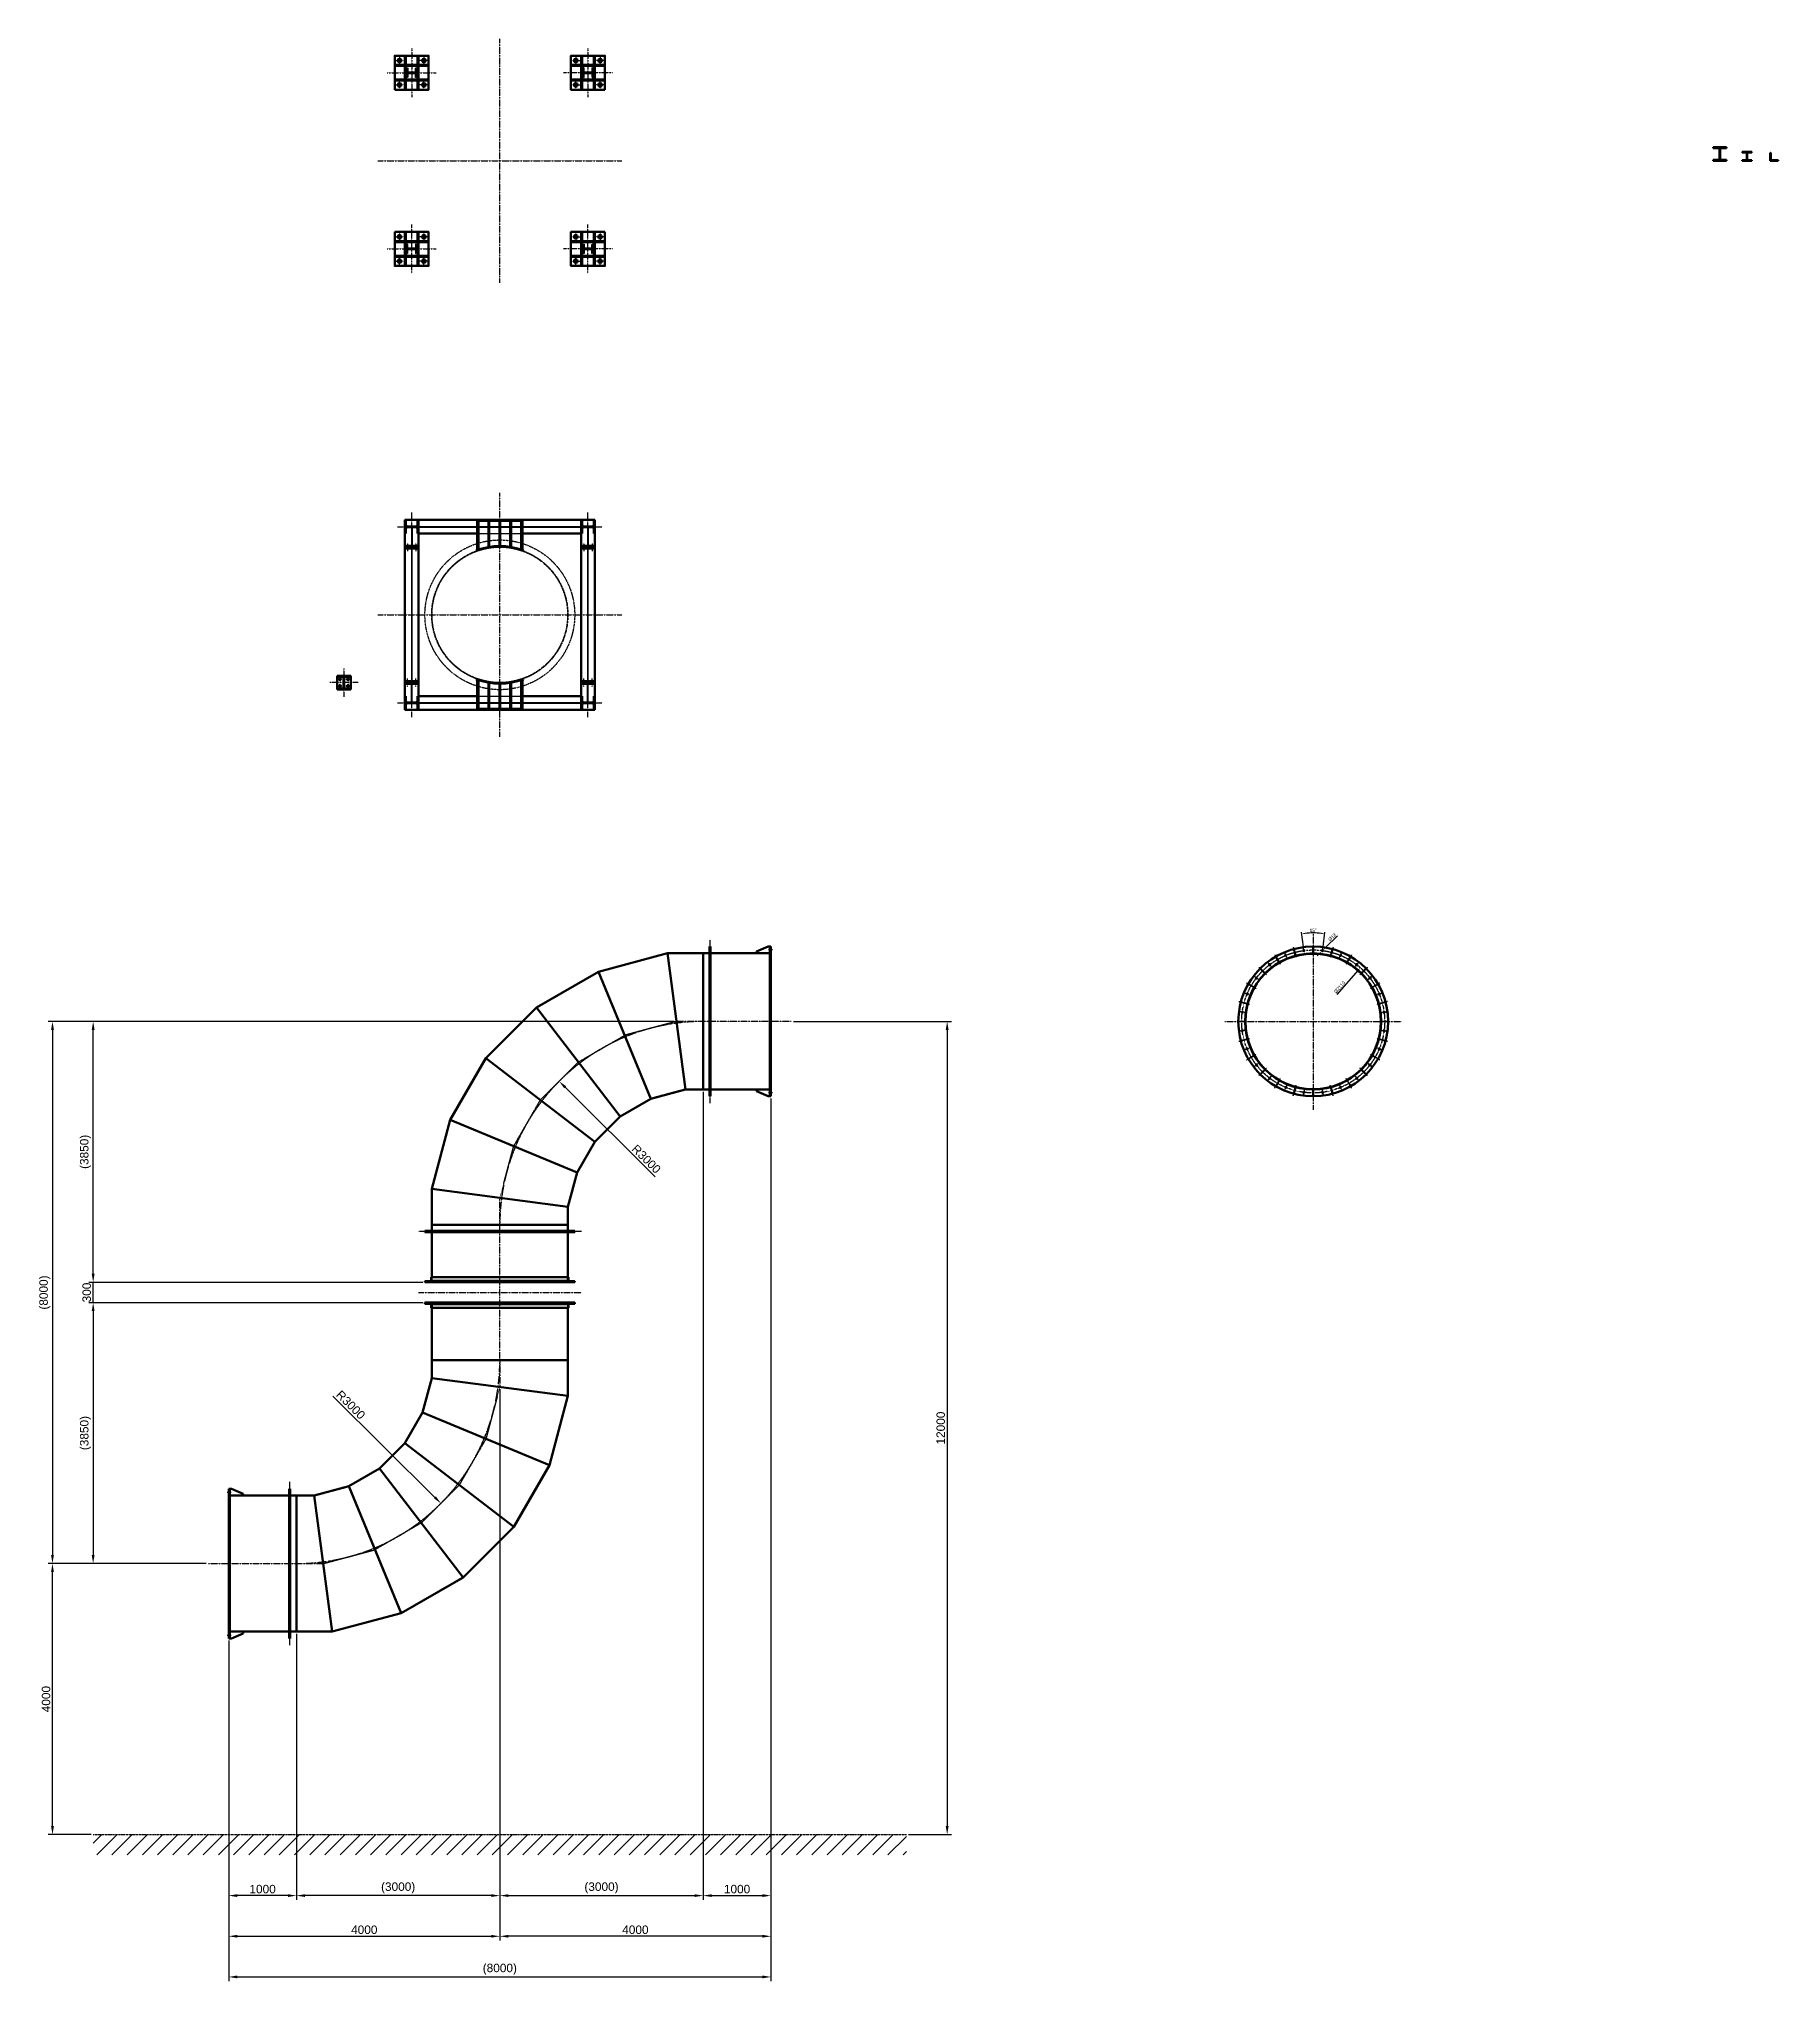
# Model space of a CAD drawing. Header units: millimetres. Extents: x -6 to 30795, y 0 to 45962.
# Drawn here: x -6 to 25655, y 0 to 28662 of the extents above; entities that cross this region are included whole.
import ezdxf

# ---------------------------------------------------------------- set-up
doc = ezdxf.new("R2010")
doc.units = ezdxf.units.MM
doc.header["$LTSCALE"] = 0.1
doc.header["$PDSIZE"] = -5
for name, pattern in [('CENTER', [50.8, 31.75, -6.35, 6.35, -6.35]), ('DASHED', [19.05, 12.7, -6.35]), ('PHANTOM', [63.5, 31.75, -6.35, 6.35, -6.35, 6.35, -6.35])]:
    doc.linetypes.add(name, pattern=pattern)
for name, color, linetype, lineweight in [('ASSE', 4, 'CENTER', 25), ('CONTORNO1', 7, 'Continuous', 50), ('MISTA FINE', 3, 'PHANTOM', 25), ('NASCOSTA', 6, 'DASHED', 25), ('QUOTA', 3, 'Continuous', 25), ('TRATTEGGIO', 1, 'Continuous', 25)]:
    doc.layers.add(name, color=color, linetype=linetype, lineweight=lineweight)
doc.styles.get("Standard").update_dxf_attribs({"font": 'arial.ttf'})
doc.dimstyles.new('ISO_1-20', dxfattribs={"dimscale": 20, "dimtxt": 2.5, "dimasz": 2.5, "dimexe": 1.25, "dimexo": 0.625, "dimtad": 1, "dimtxsty": 'Standard', "dimcen": 2.5, "dimclrt": 2, "dimadec": 0, "dimazin": 0, "dimtfac": 1, "dimtmove": 0, "dimatfit": 3, "dimfxl": 1, "dimarcsym": 0})
doc.dimstyles.new('ISO_1-50', dxfattribs={"dimscale": 50, "dimtxt": 2.5, "dimasz": 2.5, "dimexe": 1.25, "dimexo": 0.625, "dimtad": 1, "dimtxsty": 'Standard', "dimcen": 2.5, "dimclrt": 2, "dimadec": 0, "dimazin": 0, "dimtfac": 1, "dimtmove": 0, "dimatfit": 3, "dimfxl": 1, "dimarcsym": 0})

msp = doc.modelspace()

# ---------------------------------------------------------------- blocks, each defined once
blk = doc.blocks.new('*D19')
at = {"layer": 'Defpoints', "color": 0}
for p in [(11095, 14162), (12795, 2162), (13395, 2162)]:
    blk.add_point(p, dxfattribs=at)
at = {"layer": 'QUOTA', "color": 0, "lineweight": -2}
for p, q in [((11126, 14162), (13458, 14162)), ((13395, 14038), (13395, 2288)), ((12826, 2162), (13458, 2162))]:
    blk.add_line(p, q, dxfattribs=at)
at = {"layer": 'QUOTA', "color": 0}
for points in [[(13416, 14038), (13374, 14038), (13395, 14162)], [(13374, 2288), (13416, 2288), (13395, 2162)]]:
    blk.add_solid(points, dxfattribs=at)
at = {"layer": 'QUOTA', "color": 2, "insert": (13300, 8162), "char_height": 125, "attachment_point": 5, "rotation": 90}
blk.add_mtext('12000', dxfattribs=at)
blk = doc.blocks.new('*D20')
at = {"layer": 'Defpoints', "color": 0}
for p in [(195, 6162), (2495, 6162), (795, 2162)]:
    blk.add_point(p, dxfattribs=at)
at = {"layer": 'QUOTA', "color": 0, "lineweight": -2}
for p, q in [((2464, 6162), (132, 6162)), ((195, 2288), (195, 6038)), ((764, 2162), (132, 2162))]:
    blk.add_line(p, q, dxfattribs=at)
at = {"layer": 'QUOTA', "color": 0}
for points in [[(216, 6038), (174, 6038), (195, 6162)], [(174, 2288), (216, 2288), (195, 2162)]]:
    blk.add_solid(points, dxfattribs=at)
at = {"layer": 'QUOTA', "color": 2, "insert": (100, 4162), "char_height": 125, "attachment_point": 5, "rotation": 90}
blk.add_mtext('4000', dxfattribs=at)
blk = doc.blocks.new('*D28')
at = {"layer": 'Defpoints', "color": 0}
for p in [(5690, 10012), (795, 6162), (2495, 6162)]:
    blk.add_point(p, dxfattribs=at)
at = {"layer": 'QUOTA', "color": 0, "lineweight": -2}
for p, q in [((5659, 10012), (732, 10012)), ((795, 9888), (795, 6288)), ((2464, 6162), (732, 6162))]:
    blk.add_line(p, q, dxfattribs=at)
at = {"layer": 'QUOTA', "color": 0}
for points in [[(816, 9888), (774, 9888), (795, 10012)], [(774, 6288), (816, 6288), (795, 6162)]]:
    blk.add_solid(points, dxfattribs=at)
at = {"layer": 'QUOTA', "color": 2, "insert": (682, 8088), "char_height": 125, "attachment_point": 5, "rotation": 90}
blk.add_mtext('(3850)', dxfattribs=at)
blk = doc.blocks.new('*D29')
at = {"layer": 'Defpoints', "color": 0}
for p in [(795, 10312), (5690, 10312), (5690, 10012)]:
    blk.add_point(p, dxfattribs=at)
at = {"layer": 'QUOTA', "color": 0, "lineweight": -2}
for p, q in [((795, 10438), (795, 10562)), ((5659, 10312), (732, 10312)), ((795, 10012), (795, 10312)), ((5659, 10012), (732, 10012)), ((795, 9888), (795, 9762))]:
    blk.add_line(p, q, dxfattribs=at)
at = {"layer": 'QUOTA', "color": 0}
for points in [[(774, 10438), (816, 10438), (795, 10312)], [(816, 9888), (774, 9888), (795, 10012)]]:
    blk.add_solid(points, dxfattribs=at)
at = {"layer": 'QUOTA', "color": 2, "insert": (700, 10162), "char_height": 125, "attachment_point": 5, "rotation": 90}
blk.add_mtext('300', dxfattribs=at)
blk = doc.blocks.new('*D30')
at = {"layer": 'Defpoints', "color": 0}
for p in [(795, 14162), (9400, 14162), (5690, 10312)]:
    blk.add_point(p, dxfattribs=at)
at = {"layer": 'QUOTA', "color": 0, "lineweight": -2}
for p, q in [((9369, 14162), (732, 14162)), ((795, 10438), (795, 14038)), ((5659, 10312), (732, 10312))]:
    blk.add_line(p, q, dxfattribs=at)
at = {"layer": 'QUOTA', "color": 0}
for points in [[(816, 14038), (774, 14038), (795, 14162)], [(774, 10438), (816, 10438), (795, 10312)]]:
    blk.add_solid(points, dxfattribs=at)
at = {"layer": 'QUOTA', "color": 2, "insert": (682, 12238), "char_height": 125, "attachment_point": 5, "rotation": 90}
blk.add_mtext('(3850)', dxfattribs=at)
blk = doc.blocks.new('*D31')
at = {"layer": 'Defpoints', "color": 0}
for p in [(9400, 14162), (195, 6162), (2495, 6162)]:
    blk.add_point(p, dxfattribs=at)
at = {"layer": 'QUOTA', "color": 0, "lineweight": -2}
for p, q in [((9369, 14162), (132, 14162)), ((195, 14038), (195, 6288)), ((2464, 6162), (132, 6162))]:
    blk.add_line(p, q, dxfattribs=at)
at = {"layer": 'QUOTA', "color": 0}
for points in [[(216, 14038), (174, 14038), (195, 14162)], [(174, 6288), (216, 6288), (195, 6162)]]:
    blk.add_solid(points, dxfattribs=at)
at = {"layer": 'QUOTA', "color": 2, "insert": (82, 10162), "char_height": 125, "attachment_point": 5, "rotation": 90}
blk.add_mtext('(8000)', dxfattribs=at)
blk = doc.blocks.new('*D21')
at = {"layer": 'Defpoints', "color": 0}
for p in [(6795, 8768), (2795, 5058), (6795, 662)]:
    blk.add_point(p, dxfattribs=at)
at = {"layer": 'QUOTA', "color": 0, "lineweight": -2}
for p, q in [((6795, 8736), (6795, 600)), ((2795, 5026), (2795, 600)), ((2920, 662), (6670, 662))]:
    blk.add_line(p, q, dxfattribs=at)
at = {"layer": 'QUOTA', "color": 0}
for points in [[(2920, 683), (2920, 642), (2795, 662)], [(6670, 642), (6670, 683), (6795, 662)]]:
    blk.add_solid(points, dxfattribs=at)
at = {"layer": 'QUOTA', "color": 2, "insert": (4795, 758), "char_height": 125, "attachment_point": 5}
blk.add_mtext('4000', dxfattribs=at)
blk = doc.blocks.new('*D22')
at = {"layer": 'Defpoints', "color": 0}
for p in [(2795, 5058), (3795, 5158), (2795, 1262)]:
    blk.add_point(p, dxfattribs=at)
at = {"layer": 'QUOTA', "color": 0, "lineweight": -2}
for p, q in [((2795, 5026), (2795, 1200)), ((3795, 5126), (3795, 1200)), ((3670, 1262), (2920, 1262))]:
    blk.add_line(p, q, dxfattribs=at)
at = {"layer": 'QUOTA', "color": 0}
for points in [[(2920, 1283), (2920, 1242), (2795, 1262)], [(3670, 1242), (3670, 1283), (3795, 1262)]]:
    blk.add_solid(points, dxfattribs=at)
at = {"layer": 'QUOTA', "color": 2, "insert": (3295, 1358), "char_height": 125, "attachment_point": 5}
blk.add_mtext('1000', dxfattribs=at)
blk = doc.blocks.new('*D23')
at = {"layer": 'Defpoints', "color": 0}
for p in [(6795, 8768), (3795, 5158), (3795, 1262)]:
    blk.add_point(p, dxfattribs=at)
at = {"layer": 'QUOTA', "color": 0, "lineweight": -2}
for p, q in [((6795, 8736), (6795, 1200)), ((3795, 5126), (3795, 1200)), ((6670, 1262), (3920, 1262))]:
    blk.add_line(p, q, dxfattribs=at)
at = {"layer": 'QUOTA', "color": 0}
for points in [[(3920, 1283), (3920, 1242), (3795, 1262)], [(6670, 1242), (6670, 1283), (6795, 1262)]]:
    blk.add_solid(points, dxfattribs=at)
at = {"layer": 'QUOTA', "color": 2, "insert": (5295, 1376), "char_height": 125, "attachment_point": 5}
blk.add_mtext('(3000)', dxfattribs=at)
blk = doc.blocks.new('*D24')
at = {"layer": 'Defpoints', "color": 0}
for p in [(10795, 13058), (6795, 8768), (6795, 662)]:
    blk.add_point(p, dxfattribs=at)
at = {"layer": 'QUOTA', "color": 0, "lineweight": -2}
for p, q in [((10795, 13026), (10795, 600)), ((6795, 8736), (6795, 600)), ((10670, 662), (6920, 662))]:
    blk.add_line(p, q, dxfattribs=at)
at = {"layer": 'QUOTA', "color": 0}
for points in [[(6920, 683), (6920, 642), (6795, 662)], [(10670, 642), (10670, 683), (10795, 662)]]:
    blk.add_solid(points, dxfattribs=at)
at = {"layer": 'QUOTA', "color": 2, "insert": (8795, 758), "char_height": 125, "attachment_point": 5}
blk.add_mtext('4000', dxfattribs=at)
blk = doc.blocks.new('*D25')
at = {"layer": 'Defpoints', "color": 0}
for p in [(9795, 13158), (10795, 13058), (10795, 1262)]:
    blk.add_point(p, dxfattribs=at)
at = {"layer": 'QUOTA', "color": 0, "lineweight": -2}
for p, q in [((9795, 13126), (9795, 1200)), ((10795, 13026), (10795, 1200)), ((9920, 1262), (10670, 1262))]:
    blk.add_line(p, q, dxfattribs=at)
at = {"layer": 'QUOTA', "color": 0}
for points in [[(9920, 1283), (9920, 1242), (9795, 1262)], [(10670, 1242), (10670, 1283), (10795, 1262)]]:
    blk.add_solid(points, dxfattribs=at)
at = {"layer": 'QUOTA', "color": 2, "insert": (10295, 1358), "char_height": 125, "attachment_point": 5}
blk.add_mtext('1000', dxfattribs=at)
blk = doc.blocks.new('*D26')
at = {"layer": 'Defpoints', "color": 0}
for p in [(9795, 13158), (6795, 8768), (9795, 1262)]:
    blk.add_point(p, dxfattribs=at)
at = {"layer": 'QUOTA', "color": 0, "lineweight": -2}
for p, q in [((9795, 13126), (9795, 1200)), ((6795, 8736), (6795, 1200)), ((6920, 1262), (9670, 1262))]:
    blk.add_line(p, q, dxfattribs=at)
at = {"layer": 'QUOTA', "color": 0}
for points in [[(6920, 1283), (6920, 1242), (6795, 1262)], [(9670, 1242), (9670, 1283), (9795, 1262)]]:
    blk.add_solid(points, dxfattribs=at)
at = {"layer": 'QUOTA', "color": 2, "insert": (8295, 1376), "char_height": 125, "attachment_point": 5}
blk.add_mtext('(3000)', dxfattribs=at)
blk = doc.blocks.new('*D27')
at = {"layer": 'Defpoints', "color": 0}
for p in [(10795, 13058), (2795, 5058), (10795, 62)]:
    blk.add_point(p, dxfattribs=at)
at = {"layer": 'QUOTA', "color": 0, "lineweight": -2}
for p, q in [((10795, 13026), (10795, 0)), ((2795, 5026), (2795, 0)), ((2920, 62), (10670, 62))]:
    blk.add_line(p, q, dxfattribs=at)
at = {"layer": 'QUOTA', "color": 0}
for points in [[(2920, 83), (2920, 42), (2795, 62)], [(10670, 42), (10670, 83), (10795, 62)]]:
    blk.add_solid(points, dxfattribs=at)
at = {"layer": 'QUOTA', "color": 2, "insert": (6795, 176), "char_height": 125, "attachment_point": 5}
blk.add_mtext('(8000)', dxfattribs=at)
blk = doc.blocks.new('*D34')
at = {"layer": 'Defpoints', "color": 0}
for p in [(18926, 15202), (18939, 15215)]:
    blk.add_point(p, dxfattribs=at)
at = {"layer": 'QUOTA', "color": 0, "lineweight": -2}
for p, q in [((18926, 15202), (18939, 15215)), ((18974, 15250), (19152, 15428)), ((18891, 15167), (18856, 15131))]:
    blk.add_line(p, q, dxfattribs=at)
at = {"layer": 'QUOTA', "color": 0}
for points in [[(18897, 15161), (18885, 15173), (18926, 15202)], [(18968, 15256), (18980, 15244), (18939, 15215)]]:
    blk.add_solid(points, dxfattribs=at)
at = {"layer": 'QUOTA', "color": 2, "insert": (19075, 15406), "char_height": 50, "attachment_point": 5, "rotation": 45.039}
blk.add_mtext('%%c18', dxfattribs=at)
blk = doc.blocks.new('*D35')
at = {"layer": 'Defpoints', "color": 0}
for p in [(19491, 14956), (18099, 13369)]:
    blk.add_point(p, dxfattribs=at)
at = {"layer": 'QUOTA', "color": 0, "lineweight": -2}
blk.add_line((19458, 14918), (19144, 14561), dxfattribs=at)
at = {"layer": 'QUOTA', "color": 0}
blk.add_solid([(19464, 14913), (19451, 14924), (19491, 14956)], dxfattribs=at)
at = {"layer": 'QUOTA', "color": 2, "insert": (19186, 14667), "char_height": 50, "attachment_point": 5, "rotation": 48.7471}
blk.add_mtext('%%c2110', dxfattribs=at)
blk = doc.blocks.new('*D36')
at = {"layer": 'Defpoints', "color": 0}
for p in [(18652, 15248), (18852, 15466), (18938, 15248), (18663, 15169), (18927, 15169)]:
    blk.add_point(p, dxfattribs=at)
at = {"layer": 'QUOTA', "color": 0, "lineweight": -2}
for p, q in [((18650, 15261), (18621, 15481)), ((18940, 15261), (18969, 15481))]:
    blk.add_line(p, q, dxfattribs=at)
blk.add_arc((18795, 14163), 1305, 84.6954, 95.3046, dxfattribs=at)
at = {"layer": 'QUOTA', "color": 0}
for points in [[(18673, 15470), (18675, 15454), (18625, 15456)], [(18915, 15454), (18917, 15470), (18965, 15456)]]:
    blk.add_solid(points, dxfattribs=at)
at = {"layer": 'QUOTA', "color": 2, "insert": (18795, 15506), "char_height": 50, "attachment_point": 5}
blk.add_mtext('15%%d', dxfattribs=at)
blk = doc.blocks.new('*D32')
at = {"layer": 'Defpoints', "color": 0}
for p in [(3795, 9163), (5926, 7051)]:
    blk.add_point(p, dxfattribs=at)
at = {"layer": 'QUOTA', "color": 0, "lineweight": -2}
blk.add_line((5837, 7139), (4331, 8631), dxfattribs=at)
at = {"layer": 'QUOTA', "color": 0}
blk.add_solid([(5823, 7124), (5852, 7154), (5926, 7051)], dxfattribs=at)
at = {"layer": 'QUOTA', "color": 2, "insert": (4595, 8504), "char_height": 125, "attachment_point": 5, "rotation": 315.27}
blk.add_mtext('R3000', dxfattribs=at)
blk = doc.blocks.new('*D33')
at = {"layer": 'Defpoints', "color": 0}
for p in [(7670, 13280), (9795, 11162)]:
    blk.add_point(p, dxfattribs=at)
at = {"layer": 'QUOTA', "color": 0, "lineweight": -2}
blk.add_line((7758, 13192), (9086, 11869), dxfattribs=at)
at = {"layer": 'QUOTA', "color": 0}
blk.add_solid([(7773, 13206), (7744, 13177), (7670, 13280)], dxfattribs=at)
at = {"layer": 'QUOTA', "color": 2, "insert": (8956, 12132), "char_height": 125, "attachment_point": 5, "rotation": 315.1039}
blk.add_mtext('R3000', dxfattribs=at)

# ---------------------------------------------------------------- dimensions: what is measured, and where the dimension line sits
at = {"layer": 'QUOTA'}
dim = msp.add_angular_dim_2l(base=(18851.923, 15466.258), line1=((18927.484, 15168.817), (18937.926, 15248.132)), line2=((18662.516, 15168.817), (18652.074, 15248.132)), dimstyle='ISO_1-20', dxfattribs=at)
dim.commit()
dim.dimension.update_dxf_attribs({"geometry": '*D36', "text_midpoint": (18795, 15505.85)})
for p1, p2, picture, middle in [((18926.346, 15202.106), (18939.065, 15214.843), '*D34', (19102.832, 15378.833)), ((18099.35, 13369.344), (19490.65, 14955.656), '*D35', (19215.22, 14641.62))]:
    dim = msp.add_diameter_dim_2p(p1=p1, p2=p2, dimstyle='ISO_1-20', dxfattribs=at)
    dim.commit()
    dim.dimension.update_dxf_attribs({"geometry": picture, "text_midpoint": middle, "dimtype": 163})
for base, p1, p2, angle, picture, middle in [((195, 6162.5), (9400.043, 14162.5), (2495, 6162.5), 90, '*D31', (81.875, 10162.5)), ((795, 14162.5), (5690, 10312.5), (9400.043, 14162.5), 90, '*D30', (681.875, 12237.5)), ((9795, 1262.5), (6795, 8767.543), (9795, 13157.5), 180, '*D26', (8295, 1375.625)), ((795, 6162.5), (5690, 10012.5), (2495, 6162.5), 90, '*D28', (681.875, 8087.5))]:
    dim = msp.add_linear_dim(base=base, p1=p1, p2=p2, angle=angle, text='(<>)', dimstyle='ISO_1-50', dxfattribs=at)
    dim.commit()
    dim.dimension.update_dxf_attribs({"geometry": picture, "text_midpoint": middle})
for base, p1, p2, angle, picture, middle in [((13395, 2162.5), (11095, 14162.5), (12795, 2162.5), 90, '*D19', (13299.938, 8162.5)), ((6795, 662.5), (10795, 13057.5), (6795, 8767.543), 180, '*D24', (8795, 757.562)), ((10795, 1262.5), (9795, 13157.5), (10795, 13057.5), 180, '*D25', (10295, 1357.562)), ((195, 6162.5), (795, 2162.5), (2495, 6162.5), 90, '*D20', (99.937, 4162.5))]:
    dim = msp.add_linear_dim(base=base, p1=p1, p2=p2, angle=angle, dimstyle='ISO_1-50', dxfattribs=at)
    dim.commit()
    dim.dimension.update_dxf_attribs({"geometry": picture, "text_midpoint": middle})
for center, mpoint, picture, middle in [((9795, 11162.5), (7669.836, 13279.969), '*D33', (8889.346, 12064.875)), ((3795, 9162.5), (5926.292, 7051.199), '*D32', (4528.099, 8436.277))]:
    dim = msp.add_radius_dim(center=center, mpoint=mpoint, dimstyle='ISO_1-50', dxfattribs=at)
    dim.commit()
    dim.dimension.update_dxf_attribs({"geometry": picture, "text_midpoint": middle, "dimtype": 164})
for base, p1, p2, picture, middle in [((10795, 62.5), (2795, 5057.5), (10795, 13057.5), '*D27', (6795, 175.625)), ((3795, 1262.5), (6795, 8767.543), (3795, 5157.5), '*D23', (5295, 1375.625))]:
    dim = msp.add_linear_dim(base=base, p1=p1, p2=p2, text='(<>)', dimstyle='ISO_1-50', dxfattribs=at)
    dim.commit()
    dim.dimension.update_dxf_attribs({"geometry": picture, "text_midpoint": middle})
dim = msp.add_linear_dim(base=(795, 10312.5), p1=(5690, 10012.5), p2=(5690, 10312.5), angle=90, dimstyle='ISO_1-50', dxfattribs=at)
dim.commit()
dim.dimension.update_dxf_attribs({"geometry": '*D29', "text_midpoint": (795, 10162.5), "dimtype": 160})
for base, p1, p2, picture, middle in [((6795, 662.5), (2795, 5057.5), (6795, 8767.543), '*D21', (4795, 757.562)), ((2795, 1262.5), (3795, 5157.5), (2795, 5057.5), '*D22', (3295, 1357.562))]:
    dim = msp.add_linear_dim(base=base, p1=p1, p2=p2, dimstyle='ISO_1-50', dxfattribs=at)
    dim.commit()
    dim.dimension.update_dxf_attribs({"geometry": picture, "text_midpoint": middle})

# ---------------------------------------------------------------- hatches: boundary and pattern name
at = {"layer": 'TRATTEGGIO'}
h = msp.add_hatch(dxfattribs=at)
h.set_pattern_fill('ANSI31', color=256, scale=50, style=0)
h.set_pattern_definition([(45, (-1103.2, -536.82), (-112.2532, 112.2532), [])])
h.paths.add_polyline_path([(12795, 1862.5), (12795, 2162.5), (795, 2162.5), (795, 1862.5)])

# ---------------------------------------------------------------- linework, layer by layer
at = {"layer": 'ASSE'}
for p, q in [((6795, 25062.5), (6795, 28662.5)), ((5315, 28402.5), (5315, 28282.5)), ((5495, 28522.5), (5495, 27802.5)), ((5675, 28402.5), (5675, 28282.5)), ((7915, 28402.5), (7915, 28282.5)), ((8095, 28522.5), (8095, 27802.5)), ((8275, 28402.5), (8275, 28282.5)), ((5135, 28162.5), (5855, 28162.5)), ((5255, 28342.5), (5375, 28342.5)), ((5735, 28342.5), (5615, 28342.5)), ((8455, 28162.5), (7735, 28162.5)), ((7855, 28342.5), (7975, 28342.5)), ((8335, 28342.5), (8215, 28342.5)), ((5255, 27982.5), (5375, 27982.5)), ((5315, 27922.5), (5315, 28042.5)), ((5735, 27982.5), (5615, 27982.5)), ((5675, 27922.5), (5675, 28042.5)), ((7855, 27982.5), (7975, 27982.5)), ((7915, 27922.5), (7915, 28042.5)), ((8335, 27982.5), (8215, 27982.5)), ((8275, 27922.5), (8275, 28042.5)), ((4995, 26862.5), (8595, 26862.5)), ((5315, 25802.5), (5315, 25682.5)), ((5495, 25202.5), (5495, 25922.5)), ((5675, 25802.5), (5675, 25682.5)), ((7915, 25802.5), (7915, 25682.5)), ((8095, 25202.5), (8095, 25922.5)), ((8275, 25802.5), (8275, 25682.5)), ((5135, 25562.5), (5855, 25562.5)), ((5255, 25742.5), (5375, 25742.5)), ((5735, 25742.5), (5615, 25742.5)), ((8455, 25562.5), (7735, 25562.5)), ((7855, 25742.5), (7975, 25742.5)), ((8335, 25742.5), (8215, 25742.5)), ((5255, 25382.5), (5375, 25382.5)), ((5315, 25322.5), (5315, 25442.5)), ((5735, 25382.5), (5615, 25382.5)), ((5675, 25322.5), (5675, 25442.5)), ((7855, 25382.5), (7975, 25382.5)), ((7915, 25322.5), (7915, 25442.5)), ((8335, 25382.5), (8215, 25382.5)), ((8275, 25322.5), (8275, 25442.5)), ((6795, 18362.5), (6795, 21962.5)), ((5495, 18652.5), (5495, 21672.5)), ((8095, 18652.5), (8095, 21672.5)), ((5285, 21462.5), (8305, 21462.5)), ((5435, 21222.5), (5435, 21102.5)), ((5555, 21222.5), (5555, 21102.5)), ((8035, 21222.5), (8035, 21102.5)), ((8155, 21222.5), (8155, 21102.5)), ((4995, 20162.5), (8595, 20162.5)), ((4465, 19212.5), (4405, 19212.5)), ((4435, 19242.5), (4435, 19182.5)), ((4495, 19372.5), (4495, 18952.5)), ((4525, 19212.5), (4585, 19212.5)), ((4555, 19242.5), (4555, 19182.5)), ((5435, 19102.5), (5435, 19222.5)), ((5555, 19102.5), (5555, 19222.5)), ((8035, 19102.5), (8035, 19222.5)), ((8155, 19102.5), (8155, 19222.5)), ((4705, 19162.5), (4285, 19162.5)), ((4465, 19112.5), (4405, 19112.5)), ((4435, 19142.5), (4435, 19082.5)), ((4525, 19112.5), (4585, 19112.5)), ((4555, 19142.5), (4555, 19082.5)), ((5285, 18862.5), (8305, 18862.5)), ((9895, 15367.5), (9895, 12957.5)), ((10817.5, 15217.5), (10757.5, 15217.5)), ((18501.24, 15258.826), (18542.651, 15104.278)), ((18662.516, 15168.817), (18652.074, 15248.132)), ((18795, 15467.5), (18795, 12857.5)), ((18927.484, 15168.817), (18937.926, 15248.132)), ((19088.76, 15258.826), (19047.349, 15104.278)), ((17992.434, 14965.066), (18105.571, 14851.929)), ((18177.107, 14967.754), (18128.406, 15031.222)), ((18227.5, 15145.439), (18307.5, 15006.875)), ((18406.576, 15100.238), (18375.962, 15174.148)), ((19183.424, 15100.238), (19214.038, 15174.148)), ((19362.5, 15145.439), (19282.5, 15006.875)), ((19412.893, 14967.754), (19461.594, 15031.222)), ((19597.566, 14965.066), (19484.429, 14851.929)), ((17812.061, 14730), (17950.625, 14650)), ((17989.746, 14780.393), (17926.278, 14829.094)), ((19600.254, 14780.393), (19663.722, 14829.094)), ((19777.939, 14730), (19639.375, 14650)), ((17698.674, 14456.26), (17853.222, 14414.849)), ((17857.262, 14550.924), (17783.352, 14581.538)), ((19732.738, 14550.924), (19806.648, 14581.538)), ((19891.326, 14456.26), (19736.778, 14414.849)), ((9400.043, 14162.5), (8637.043, 13958.055)), ((9795, 14162.5), (9400.043, 14162.5)), ((11095, 14162.5), (9795, 14162.5)), ((17490, 14162.5), (20100, 14162.5)), ((17788.683, 14294.984), (17709.368, 14305.426)), ((19801.317, 14294.984), (19880.632, 14305.426)), ((7952.957, 13563.097), (8637.043, 13958.055)), ((17698.674, 13868.74), (17853.222, 13910.151)), ((17788.683, 14030.016), (17709.368, 14019.574)), ((17857.262, 13774.076), (17783.352, 13743.462)), ((19732.738, 13774.076), (19806.648, 13743.462)), ((19891.326, 13868.74), (19736.778, 13910.151)), ((19801.317, 14030.016), (19880.632, 14019.574)), ((7394.403, 13004.543), (7952.957, 13563.097)), ((17812.061, 13595), (17950.625, 13675)), ((17989.746, 13544.607), (17926.278, 13495.906)), ((17992.434, 13359.934), (18105.571, 13473.071)), ((19597.566, 13359.934), (19484.429, 13473.071)), ((19600.254, 13544.607), (19663.722, 13495.906)), ((19777.939, 13595), (19639.375, 13675)), ((18177.107, 13357.246), (18128.406, 13293.778)), ((18227.5, 13179.561), (18307.5, 13318.125)), ((18406.576, 13224.762), (18375.962, 13150.852)), ((18501.24, 13066.174), (18542.651, 13220.722)), ((19088.76, 13066.174), (19047.349, 13220.722)), ((19183.424, 13224.762), (19214.038, 13150.852)), ((19362.5, 13179.561), (19282.5, 13318.125)), ((19412.893, 13357.246), (19461.594, 13293.778)), ((6999.445, 12320.457), (7394.403, 13004.543)), ((10817.5, 13107.5), (10757.5, 13107.5)), ((18662.516, 13156.183), (18652.074, 13076.868)), ((18927.484, 13156.183), (18937.926, 13076.868)), ((6795, 11557.457), (6999.445, 12320.457)), ((6795, 11162.5), (6795, 11557.457)), ((8000, 11062.5), (5590, 11062.5)), ((6795, 9162.5), (6795, 11162.5)), ((5595, 10162.5), (7995, 10162.5)), ((6795, 9162.5), (6795, 8767.543)), ((6795, 8767.543), (6590.555, 8004.543)), ((6590.555, 8004.543), (6195.597, 7320.457)), ((2772.5, 7217.5), (2832.5, 7217.5)), ((3695, 4957.5), (3695, 7367.5)), ((6195.597, 7320.457), (5637.043, 6761.903)), ((5637.043, 6761.903), (4952.957, 6366.945)), ((4189.957, 6162.5), (4952.957, 6366.945)), ((2495, 6162.5), (3795, 6162.5)), ((3795, 6162.5), (4189.957, 6162.5)), ((2772.5, 5107.5), (2832.5, 5107.5))]:
    msp.add_line(p, q, dxfattribs=at)
msp.add_circle((18795, 14162.5), 1055, dxfattribs=at)
for centre, start, end in [((9795, 11162.5), 90, 180), ((3795, 9162.5), 270, 0)]:
    msp.add_arc(centre, 3000, start, end, dxfattribs=at)
at = {"layer": 'CONTORNO1'}
for p, q in [((5395, 28412.5), (5395, 28277.5)), ((5410, 28412.5), (5410, 28277.5)), ((5580, 28277.5), (5580, 28412.5)), ((5595, 28412.5), (5595, 28277.5)), ((7995, 28412.5), (7995, 28277.5)), ((8010, 28277.5), (8010, 28412.5)), ((8180, 28412.5), (8180, 28277.5)), ((8195, 28412.5), (8195, 28277.5)), ((5245, 28277.5), (5745, 28277.5)), ((5245, 28262.5), (5745, 28262.5)), ((5365, 28277.5), (5365, 28262.5)), ((5395, 28307.5), (5410, 28307.5)), ((5395, 28262.5), (5395, 28062.5)), ((5410, 28262.5), (5410, 28185)), ((5410, 28140), (5410, 28062.5)), ((5428, 28167), (5562, 28167)), ((5562, 28158), (5428, 28158)), ((5580, 28307.5), (5595, 28307.5)), ((5580, 28062.5), (5580, 28262.5)), ((5580, 28062.5), (5580, 28140)), ((5595, 28262.5), (5595, 28062.5)), ((5625, 28277.5), (5625, 28262.5)), ((8345, 28277.5), (7845, 28277.5)), ((8345, 28262.5), (7845, 28262.5)), ((7965, 28277.5), (7965, 28262.5)), ((8010, 28307.5), (7995, 28307.5)), ((7995, 28262.5), (7995, 28062.5)), ((8010, 28062.5), (8010, 28262.5)), ((8010, 28062.5), (8010, 28140)), ((8162, 28167), (8028, 28167)), ((8028, 28158), (8162, 28158)), ((8195, 28307.5), (8180, 28307.5)), ((8180, 28262.5), (8180, 28185)), ((8180, 28140), (8180, 28062.5)), ((8195, 28262.5), (8195, 28062.5)), ((8225, 28277.5), (8225, 28262.5)), ((5745, 28062.5), (5245, 28062.5)), ((5745, 28047.5), (5245, 28047.5)), ((5365, 28047.5), (5365, 28062.5)), ((5395, 28047.5), (5395, 27912.5)), ((5395, 28017.5), (5410, 28017.5)), ((5410, 28047.5), (5410, 27912.5)), ((5580, 27912.5), (5580, 28047.5)), ((5580, 28017.5), (5595, 28017.5)), ((5595, 28047.5), (5595, 27912.5)), ((5625, 28047.5), (5625, 28062.5)), ((7845, 28062.5), (8345, 28062.5)), ((7845, 28047.5), (8345, 28047.5)), ((7965, 28047.5), (7965, 28062.5)), ((7995, 28047.5), (7995, 27912.5)), ((8010, 28017.5), (7995, 28017.5)), ((8010, 27912.5), (8010, 28047.5)), ((8180, 28047.5), (8180, 27912.5)), ((8195, 28017.5), (8180, 28017.5)), ((8195, 28047.5), (8195, 27912.5)), ((8225, 28047.5), (8225, 28062.5)), ((24695, 27062.5), (24895, 27062.5)), ((24695, 27047.5), (24695, 27062.5)), ((24772.5, 27047.5), (24695, 27047.5)), ((24790.5, 26895.5), (24790.5, 27029.5)), ((24799.5, 27029.5), (24799.5, 26895.5)), ((24895, 27047.5), (24817.5, 27047.5)), ((24895, 27062.5), (24895, 27047.5)), ((25125, 26995.5), (25265, 26995.5)), ((25125, 26987), (25125, 26995.5)), ((25180.25, 26987), (25125, 26987)), ((25192.25, 26883), (25192.25, 26975)), ((25197.75, 26975), (25197.75, 26883)), ((25265, 26987), (25209.75, 26987)), ((25265, 26995.5), (25265, 26987)), ((25535, 26862.5), (25535, 26982.5)), ((25535, 26982.5), (25538.5, 26982.5)), ((25545, 26976), (25545, 26885.5)), ((24695, 26877.5), (24772.5, 26877.5)), ((24695, 26862.5), (24695, 26877.5)), ((24695, 26862.5), (24895, 26862.5)), ((24817.5, 26877.5), (24895, 26877.5)), ((24895, 26877.5), (24895, 26862.5)), ((25125, 26871), (25180.25, 26871)), ((25125, 26862.5), (25125, 26871)), ((25125, 26862.5), (25265, 26862.5)), ((25209.75, 26871), (25265, 26871)), ((25265, 26871), (25265, 26862.5)), ((25655, 26862.5), (25535, 26862.5)), ((25558, 26872.5), (25648.5, 26872.5)), ((25655, 26866), (25655, 26862.5)), ((5395, 25677.5), (5395, 25812.5)), ((5410, 25677.5), (5410, 25812.5)), ((5580, 25812.5), (5580, 25677.5)), ((5595, 25677.5), (5595, 25812.5)), ((7995, 25677.5), (7995, 25812.5)), ((8010, 25812.5), (8010, 25677.5)), ((8180, 25677.5), (8180, 25812.5)), ((8195, 25677.5), (8195, 25812.5)), ((5745, 25677.5), (5245, 25677.5)), ((5745, 25662.5), (5245, 25662.5)), ((5365, 25677.5), (5365, 25662.5)), ((5395, 25707.5), (5410, 25707.5)), ((5395, 25462.5), (5395, 25662.5)), ((5410, 25585), (5410, 25662.5)), ((5410, 25462.5), (5410, 25540)), ((5562, 25567), (5428, 25567)), ((5428, 25558), (5562, 25558)), ((5580, 25707.5), (5595, 25707.5)), ((5580, 25662.5), (5580, 25585)), ((5580, 25662.5), (5580, 25462.5)), ((5595, 25462.5), (5595, 25662.5)), ((5625, 25677.5), (5625, 25662.5)), ((7845, 25677.5), (8345, 25677.5)), ((7845, 25662.5), (8345, 25662.5)), ((7965, 25677.5), (7965, 25662.5)), ((8010, 25707.5), (7995, 25707.5)), ((7995, 25462.5), (7995, 25662.5)), ((8010, 25662.5), (8010, 25585)), ((8010, 25662.5), (8010, 25462.5)), ((8028, 25567), (8162, 25567)), ((8162, 25558), (8028, 25558)), ((8195, 25707.5), (8180, 25707.5)), ((8180, 25585), (8180, 25662.5)), ((8180, 25462.5), (8180, 25540)), ((8195, 25462.5), (8195, 25662.5)), ((8225, 25677.5), (8225, 25662.5)), ((5245, 25462.5), (5745, 25462.5)), ((5245, 25447.5), (5745, 25447.5)), ((5365, 25447.5), (5365, 25462.5)), ((5395, 25312.5), (5395, 25447.5)), ((5395, 25417.5), (5410, 25417.5)), ((5410, 25312.5), (5410, 25447.5)), ((5580, 25447.5), (5580, 25312.5)), ((5580, 25417.5), (5595, 25417.5)), ((5595, 25312.5), (5595, 25447.5)), ((5625, 25447.5), (5625, 25462.5)), ((8345, 25462.5), (7845, 25462.5)), ((8345, 25447.5), (7845, 25447.5)), ((7965, 25447.5), (7965, 25462.5)), ((7995, 25312.5), (7995, 25447.5)), ((8010, 25417.5), (7995, 25417.5)), ((8010, 25447.5), (8010, 25312.5)), ((8180, 25312.5), (8180, 25447.5)), ((8195, 25417.5), (8180, 25417.5)), ((8195, 25312.5), (8195, 25447.5)), ((8225, 25447.5), (8225, 25462.5)), ((5395, 21162.5), (5395, 21562.5)), ((8195, 21562.5), (5395, 21562.5)), ((5410, 21485), (5410, 21562.5)), ((5580, 21562.5), (5580, 21485)), ((5595, 21162.5), (5595, 21562.5)), ((7130, 21547.5), (6460, 21547.5)), ((6460, 21547.5), (6460, 21120.623)), ((6480, 21537.5), (6470, 21537.5)), ((6470, 21537.5), (6470, 21127.383)), ((6480, 21537.5), (6480, 21127.383)), ((6640, 21537.5), (6630, 21537.5)), ((6630, 21537.5), (6630, 21165.595)), ((6640, 21537.5), (6640, 21165.595)), ((6790, 21537.5), (6790, 21177.5)), ((6800, 21537.5), (6790, 21537.5)), ((6800, 21537.5), (6800, 21177.5)), ((6950, 21537.5), (6960, 21537.5)), ((6950, 21537.5), (6950, 21165.595)), ((6960, 21537.5), (6960, 21165.595)), ((7110, 21537.5), (7120, 21537.5)), ((7110, 21537.5), (7110, 21127.383)), ((7120, 21537.5), (7120, 21127.383)), ((7130, 21547.5), (7130, 21120.623)), ((7995, 21162.5), (7995, 21562.5)), ((8010, 21485), (8010, 21562.5)), ((8180, 21562.5), (8180, 21485)), ((8195, 21162.5), (8195, 21562.5)), ((5395, 21362.5), (5410, 21362.5)), ((5430, 21467), (5410, 21487)), ((5410, 21438), (5430, 21458)), ((5410, 21362.5), (5410, 21440)), ((5562, 21467), (5428, 21467)), ((5428, 21458), (5562, 21458)), ((5560, 21467), (5580, 21487)), ((5560, 21458), (5580, 21438)), ((5580, 21440), (5580, 21362.5)), ((5580, 21362.5), (6460, 21362.5)), ((7130, 21362.5), (8010, 21362.5)), ((8030, 21467), (8010, 21487)), ((8030, 21458), (8010, 21438)), ((8010, 21362.5), (8010, 21440)), ((8162, 21467), (8028, 21467)), ((8028, 21458), (8162, 21458)), ((8160, 21467), (8180, 21487)), ((8180, 21438), (8160, 21458)), ((8180, 21440), (8180, 21362.5)), ((8180, 21362.5), (8195, 21362.5)), ((5395, 21182.5), (5595, 21182.5)), ((5395, 21162.5), (5595, 21162.5)), ((5395, 21162.5), (5395, 19162.5)), ((5395, 21142.5), (5595, 21142.5)), ((5595, 21162.5), (5595, 19162.5)), ((6451.27, 21106.891), (6447.85, 21116.288)), ((6470, 21207.5), (6480, 21207.5)), ((6480, 21127.383), (6470, 21127.383)), ((6630, 21207.5), (6640, 21207.5)), ((6640, 21165.595), (6630, 21165.595)), ((6790, 21207.5), (6800, 21207.5)), ((6790, 21177.5), (6800, 21177.5)), ((6960, 21207.5), (6950, 21207.5)), ((6950, 21165.595), (6960, 21165.595)), ((7120, 21207.5), (7110, 21207.5)), ((7110, 21127.383), (7120, 21127.383)), ((7138.73, 21106.891), (7142.15, 21116.288)), ((7995, 21182.5), (8195, 21182.5)), ((7995, 21162.5), (8195, 21162.5)), ((7995, 21162.5), (7995, 19162.5)), ((8195, 21142.5), (7995, 21142.5)), ((8195, 21162.5), (8195, 19162.5)), ((4595, 19262.5), (4395, 19262.5)), ((4395, 19062.5), (4395, 19262.5)), ((4472.5, 19247.5), (4395, 19247.5)), ((4490.5, 19095.5), (4490.5, 19229.5)), ((4499.5, 19229.5), (4499.5, 19095.5)), ((4595, 19247.5), (4517.5, 19247.5)), ((4595, 19262.5), (4595, 19062.5)), ((6451.27, 19218.109), (6447.85, 19208.712)), ((6460, 18777.5), (6460, 19204.377)), ((7130, 18777.5), (7130, 19204.377)), ((7138.73, 19218.109), (7142.15, 19208.712)), ((4395, 19077.5), (4472.5, 19077.5)), ((4595, 19062.5), (4395, 19062.5)), ((4517.5, 19077.5), (4595, 19077.5)), ((5395, 19182.5), (5595, 19182.5)), ((5395, 19162.5), (5395, 18762.5)), ((5395, 19162.5), (5595, 19162.5)), ((5395, 19142.5), (5595, 19142.5)), ((5395, 18962.5), (5410, 18962.5)), ((5410, 18962.5), (5410, 18885)), ((5580, 18885), (5580, 18962.5)), ((5580, 18962.5), (6460, 18962.5)), ((5595, 19162.5), (5595, 18762.5)), ((6480, 19197.617), (6470, 19197.617)), ((6470, 18787.5), (6470, 19197.617)), ((6470, 19117.5), (6480, 19117.5)), ((6480, 18787.5), (6480, 19197.617)), ((6640, 19159.405), (6630, 19159.405)), ((6630, 18787.5), (6630, 19159.405)), ((6630, 19117.5), (6640, 19117.5)), ((6640, 18787.5), (6640, 19159.405)), ((6790, 19147.5), (6800, 19147.5)), ((6790, 18787.5), (6790, 19147.5)), ((6790, 19117.5), (6800, 19117.5)), ((6800, 18787.5), (6800, 19147.5)), ((6950, 18787.5), (6950, 19159.405)), ((6950, 19159.405), (6960, 19159.405)), ((6960, 19117.5), (6950, 19117.5)), ((6960, 18787.5), (6960, 19159.405)), ((7110, 18787.5), (7110, 19197.617)), ((7110, 19197.617), (7120, 19197.617)), ((7120, 19117.5), (7110, 19117.5)), ((7120, 18787.5), (7120, 19197.617)), ((7130, 18962.5), (8010, 18962.5)), ((8195, 19182.5), (7995, 19182.5)), ((7995, 19162.5), (7995, 18762.5)), ((7995, 19162.5), (8195, 19162.5)), ((7995, 19142.5), (8195, 19142.5)), ((8010, 18962.5), (8010, 18885)), ((8180, 18885), (8180, 18962.5)), ((8180, 18962.5), (8195, 18962.5)), ((8195, 19162.5), (8195, 18762.5)), ((8195, 18762.5), (5395, 18762.5)), ((5410, 18887), (5430, 18867)), ((5430, 18858), (5410, 18838)), ((5410, 18840), (5410, 18762.5)), ((5428, 18867), (5562, 18867)), ((5562, 18858), (5428, 18858)), ((5560, 18867), (5580, 18887)), ((5560, 18858), (5580, 18838)), ((5580, 18762.5), (5580, 18840)), ((7130, 18777.5), (6460, 18777.5)), ((6480, 18787.5), (6470, 18787.5)), ((6640, 18787.5), (6630, 18787.5)), ((6800, 18787.5), (6790, 18787.5)), ((6950, 18787.5), (6960, 18787.5)), ((7110, 18787.5), (7120, 18787.5)), ((8030, 18867), (8010, 18887)), ((8030, 18858), (8010, 18838)), ((8010, 18840), (8010, 18762.5)), ((8028, 18867), (8162, 18867)), ((8162, 18858), (8028, 18858)), ((8180, 18887), (8160, 18867)), ((8160, 18858), (8180, 18838)), ((8180, 18762.5), (8180, 18840)), ((9887.5, 15267.5), (9887.5, 13057.5)), ((9902.5, 15267.5), (9887.5, 15267.5)), ((9902.5, 15267.5), (9902.5, 13057.5)), ((10755, 15267.5), (10580, 15192.5)), ((10580, 15167.5), (10580, 15192.5)), ((10780, 15267.5), (10755, 15267.5)), ((10795, 15267.5), (10780, 15267.5)), ((10780, 15267.5), (10780, 13057.5)), ((10795, 15267.5), (10795, 13057.5)), ((9267.732, 15167.5), (8249.128, 14894.566)), ((9795, 15167.5), (9267.732, 15167.5)), ((9532.353, 13157.5), (9267.732, 15167.5)), ((9795, 15167.5), (9795, 13157.5)), ((9887.5, 15167.5), (9795, 15167.5)), ((10780, 15167.5), (9902.5, 15167.5)), ((10780, 15182.5), (10765, 15167.5)), ((7335.872, 14367.298), (8249.128, 14894.566)), ((9024.959, 13021.544), (8249.128, 14894.566)), ((6590.202, 13621.628), (7335.872, 14367.298)), ((8570.041, 12758.897), (7335.872, 14367.298)), ((6062.934, 12708.372), (6590.202, 13621.628)), ((8198.603, 12387.459), (6590.202, 13621.628)), ((8570.041, 12758.897), (9024.959, 13021.544)), ((9532.353, 13157.5), (9024.959, 13021.544)), ((9795, 13157.5), (9532.353, 13157.5)), ((9887.5, 13157.5), (9795, 13157.5)), ((9902.5, 13057.5), (9887.5, 13057.5)), ((10780, 13157.5), (9902.5, 13157.5)), ((10580, 13157.5), (10580, 13132.5)), ((10755, 13057.5), (10580, 13132.5)), ((10780, 13057.5), (10755, 13057.5)), ((10780, 13142.5), (10765, 13157.5)), ((10795, 13057.5), (10780, 13057.5)), ((5790, 11689.768), (6062.934, 12708.372)), ((7935.956, 11932.541), (6062.934, 12708.372)), ((8198.603, 12387.459), (8570.041, 12758.897)), ((7935.956, 11932.541), (8198.603, 12387.459)), ((7800, 11425.147), (7935.956, 11932.541)), ((5790, 11162.5), (5790, 11689.768)), ((7800, 11425.147), (5790, 11689.768)), ((7800, 11162.5), (7800, 11425.147)), ((5690, 11055), (5690, 11070)), ((7900, 11070), (5690, 11070)), ((7900, 11055), (5690, 11055)), ((7800, 11162.5), (5790, 11162.5)), ((5790, 11070), (5790, 11162.5)), ((5790, 10387.5), (5790, 11055)), ((7800, 11070), (7800, 11162.5)), ((7800, 10387.5), (7800, 11055)), ((7900, 11055), (7900, 11070)), ((5690, 10312.5), (5690, 10327.5)), ((7900, 10327.5), (5690, 10327.5)), ((5780, 10327.5), (5780, 10387.5)), ((7810, 10387.5), (5780, 10387.5)), ((7810, 10327.5), (7810, 10387.5)), ((7900, 10312.5), (7900, 10327.5)), ((7900, 10312.5), (5690, 10312.5)), ((5690, 10012.5), (7900, 10012.5)), ((5690, 10012.5), (5690, 9997.5)), ((5690, 9997.5), (7900, 9997.5)), ((5780, 9997.5), (5780, 9937.5)), ((5780, 9937.5), (7810, 9937.5)), ((5790, 9937.5), (5790, 9162.5)), ((7800, 9937.5), (7800, 9162.5)), ((7810, 9997.5), (7810, 9937.5)), ((7900, 10012.5), (7900, 9997.5)), ((5790, 8899.853), (5654.044, 8392.459)), ((5790, 9162.5), (7800, 9162.5)), ((5790, 9162.5), (5790, 8899.853)), ((5790, 8899.853), (7800, 8635.232)), ((7800, 9162.5), (7800, 8635.232)), ((7800, 8635.232), (7527.066, 7616.628)), ((5654.044, 8392.459), (5391.397, 7937.541)), ((5654.044, 8392.459), (7527.066, 7616.628)), ((5391.397, 7937.541), (5019.959, 7566.103)), ((5391.397, 7937.541), (6999.798, 6703.372)), ((5019.959, 7566.103), (4565.041, 7303.456)), ((5019.959, 7566.103), (6254.128, 5957.702)), ((7527.066, 7616.628), (6999.798, 6703.372)), ((2795, 5057.5), (2795, 7267.5)), ((2795, 7267.5), (2810, 7267.5)), ((2810, 5057.5), (2810, 7267.5)), ((2810, 7267.5), (2835, 7267.5)), ((2810, 7182.5), (2825, 7167.5)), ((2810, 7167.5), (3687.5, 7167.5)), ((2835, 7267.5), (3010, 7192.5)), ((3010, 7167.5), (3010, 7192.5)), ((3687.5, 7267.5), (3702.5, 7267.5)), ((3687.5, 5057.5), (3687.5, 7267.5)), ((3702.5, 5057.5), (3702.5, 7267.5)), ((3702.5, 7167.5), (3795, 7167.5)), ((3795, 5157.5), (3795, 7167.5)), ((3795, 7167.5), (4057.647, 7167.5)), ((4057.647, 7167.5), (4565.041, 7303.456)), ((4057.647, 7167.5), (4322.268, 5157.5)), ((4565.041, 7303.456), (5340.872, 5430.434)), ((6999.798, 6703.372), (6254.128, 5957.702)), ((6254.128, 5957.702), (5340.872, 5430.434)), ((4322.268, 5157.5), (5340.872, 5430.434)), ((2795, 5057.5), (2810, 5057.5)), ((2810, 5157.5), (3687.5, 5157.5)), ((2810, 5142.5), (2825, 5157.5)), ((2810, 5057.5), (2835, 5057.5)), ((2835, 5057.5), (3010, 5132.5)), ((3010, 5157.5), (3010, 5132.5)), ((3687.5, 5057.5), (3702.5, 5057.5)), ((3702.5, 5157.5), (3795, 5157.5)), ((3795, 5157.5), (4322.268, 5157.5))]:
    msp.add_line(p, q, dxfattribs=at)
for points in [[(5245, 27912.5), (5245, 28412.5), (5745, 28412.5), (5745, 27912.5)], [(8345, 27912.5), (8345, 28412.5), (7845, 28412.5), (7845, 27912.5)], [(5245, 25812.5), (5245, 25312.5), (5745, 25312.5), (5745, 25812.5)], [(8345, 25812.5), (8345, 25312.5), (7845, 25312.5), (7845, 25812.5)]]:
    msp.add_lwpolyline(points, close=True, dxfattribs=at)
for centre, radius in [((5315, 28342.5), 27), ((5675, 28342.5), 27), ((7915, 28342.5), 27), ((8275, 28342.5), 27), ((5315, 27982.5), 27), ((5675, 27982.5), 27), ((7915, 27982.5), 27), ((8275, 27982.5), 27), ((5315, 25742.5), 27), ((5675, 25742.5), 27), ((7915, 25742.5), 27), ((8275, 25742.5), 27), ((5315, 25382.5), 27), ((5675, 25382.5), 27), ((7915, 25382.5), 27), ((8275, 25382.5), 27), ((4435, 19212.5), 14), ((4555, 19212.5), 14), ((4435, 19112.5), 14), ((4555, 19112.5), 14), ((18795, 14162.5), 1105), ((18657.295, 15208.474), 9), ((18932.705, 15208.474), 9), ((18795, 14162.5), 1005), ((18795, 14162.5), 1000), ((18152.757, 14999.488), 9), ((18391.269, 15137.193), 9), ((19198.731, 15137.193), 9), ((19437.243, 14999.488), 9), ((17958.012, 14804.743), 9), ((19631.988, 14804.743), 9), ((17820.307, 14566.231), 9), ((19769.693, 14566.231), 9), ((17749.026, 14300.205), 9), ((19840.974, 14300.205), 9), ((17749.026, 14024.795), 9), ((17820.307, 13758.769), 9), ((19769.693, 13758.769), 9), ((19840.974, 14024.795), 9), ((17958.012, 13520.257), 9), ((19631.988, 13520.257), 9), ((18152.757, 13325.512), 9), ((18391.269, 13187.807), 9), ((19198.731, 13187.807), 9), ((19437.243, 13325.512), 9), ((18657.295, 13116.526), 9), ((18932.705, 13116.526), 9)]:
    msp.add_circle(centre, radius, dxfattribs=at)
for centre, radius, start, end in [((5428, 28185), 18, 180, 270), ((5428, 28140), 18, 90, 180), ((5562, 28185), 18, 270, 0), ((5562, 28140), 18, 0, 90), ((8028, 28185), 18, 180, 270), ((8028, 28140), 18, 90, 180), ((8162, 28185), 18, 270, 0), ((8162, 28140), 18, 0, 90), ((24772.5, 27029.5), 18, 0, 90), ((24817.5, 27029.5), 18, 90, 180), ((25180.25, 26975), 12, 0, 90), ((25209.75, 26975), 12, 90, 180), ((25538.5, 26976), 6.5, 0, 90), ((24772.5, 26895.5), 18, 270, 0), ((24817.5, 26895.5), 18, 180, 270), ((25180.25, 26883), 12, 270, 0), ((25209.75, 26883), 12, 180, 270), ((25558, 26885.5), 13, 180, 270), ((25648.5, 26866), 6.5, 0, 90), ((5428, 25585), 18, 180, 270), ((5428, 25540), 18, 90, 180), ((5562, 25585), 18, 270, 0), ((5562, 25540), 18, 0, 90), ((8028, 25585), 18, 180, 270), ((8028, 25540), 18, 90, 180), ((8162, 25585), 18, 270, 0), ((8162, 25540), 18, 0, 90), ((5428, 21485), 18, 180, 270), ((5428, 21440), 18, 90, 180), ((5562, 21485), 18, 270, 0), ((5562, 21440), 18, 0, 90), ((8028, 21485), 18, 180, 270), ((8028, 21440), 18, 90, 180), ((8162, 21485), 18, 270, 0), ((8162, 21440), 18, 0, 90), ((6795, 20162.5), 1015, 70, 110), ((6795, 20162.5), 1005, 70, 110), ((4472.5, 19229.5), 18, 0, 90), ((4517.5, 19229.5), 18, 90, 180), ((6795, 20162.5), 1015, 250, 290), ((6795, 20162.5), 1005, 250, 290), ((4472.5, 19095.5), 18, 270, 0), ((4517.5, 19095.5), 18, 180, 270), ((5428, 18885), 18, 180, 270), ((5428, 18840), 18, 90, 180), ((5562, 18885), 18, 270, 0), ((5562, 18840), 18, 0, 90), ((8028, 18885), 18, 180, 270), ((8028, 18840), 18, 90, 180), ((8162, 18885), 18, 270, 0), ((8162, 18840), 18, 0, 90)]:
    msp.add_arc(centre, radius, start, end, dxfattribs=at)
at = {"layer": 'MISTA FINE'}
msp.add_line((795, 2162.5), (12795, 2162.5), dxfattribs=at)
for radius in [1105, 1005, 1000]:
    msp.add_circle((6795, 20162.5), radius, dxfattribs=at)
at = {"layer": 'NASCOSTA'}
for p, q in [((5428.5, 28092.5), (5428.5, 28232.5)), ((5428.5, 28232.5), (5437, 28232.5)), ((5437, 28092.5), (5428.5, 28092.5)), ((5437, 28232.5), (5437, 28177.25)), ((5437, 28147.75), (5437, 28092.5)), ((5449, 28165.25), (5541, 28165.25)), ((5541, 28159.75), (5449, 28159.75)), ((5553, 28232.5), (5561.5, 28232.5)), ((5553, 28177.25), (5553, 28232.5)), ((5553, 28092.5), (5553, 28147.75)), ((5561.5, 28092.5), (5553, 28092.5)), ((5561.5, 28092.5), (5561.5, 28232.5)), ((8028.5, 28092.5), (8028.5, 28232.5)), ((8037, 28232.5), (8028.5, 28232.5)), ((8028.5, 28092.5), (8037, 28092.5)), ((8037, 28177.25), (8037, 28232.5)), ((8037, 28092.5), (8037, 28147.75)), ((8141, 28165.25), (8049, 28165.25)), ((8049, 28159.75), (8141, 28159.75)), ((8153, 28232.5), (8153, 28177.25)), ((8161.5, 28232.5), (8153, 28232.5)), ((8153, 28147.75), (8153, 28092.5)), ((8153, 28092.5), (8161.5, 28092.5)), ((8161.5, 28092.5), (8161.5, 28232.5)), ((5428.5, 25632.5), (5428.5, 25492.5)), ((5437, 25632.5), (5428.5, 25632.5)), ((5437, 25577.25), (5437, 25632.5)), ((5437, 25492.5), (5437, 25547.75)), ((5541, 25565.25), (5449, 25565.25)), ((5449, 25559.75), (5541, 25559.75)), ((5553, 25632.5), (5553, 25577.25)), ((5561.5, 25632.5), (5553, 25632.5)), ((5553, 25547.75), (5553, 25492.5)), ((5561.5, 25632.5), (5561.5, 25492.5)), ((8028.5, 25632.5), (8028.5, 25492.5)), ((8028.5, 25632.5), (8037, 25632.5)), ((8037, 25632.5), (8037, 25577.25)), ((8037, 25547.75), (8037, 25492.5)), ((8049, 25565.25), (8141, 25565.25)), ((8141, 25559.75), (8049, 25559.75)), ((8153, 25577.25), (8153, 25632.5)), ((8153, 25632.5), (8161.5, 25632.5)), ((8153, 25492.5), (8153, 25547.75)), ((8161.5, 25632.5), (8161.5, 25492.5)), ((5428.5, 25492.5), (5437, 25492.5)), ((5553, 25492.5), (5561.5, 25492.5)), ((8037, 25492.5), (8028.5, 25492.5)), ((8161.5, 25492.5), (8153, 25492.5)), ((5490.5, 21458), (5490.5, 21182.5)), ((5499.5, 21458), (5499.5, 21182.5)), ((5595, 21467), (7995, 21467)), ((5595, 21458), (7995, 21458)), ((6460, 21362.5), (7130, 21362.5)), ((8090.5, 21458), (8090.5, 21182.5)), ((8099.5, 21458), (8099.5, 21182.5)), ((5421, 21182.5), (5421, 21142.5)), ((5449, 21182.5), (5449, 21142.5)), ((5490.5, 21142.5), (5490.5, 19182.5)), ((5499.5, 19182.5), (5499.5, 21142.5)), ((5541, 21182.5), (5541, 21142.5)), ((5569, 21182.5), (5569, 21142.5)), ((8021, 21182.5), (8021, 21142.5)), ((8049, 21182.5), (8049, 21142.5)), ((8090.5, 21142.5), (8090.5, 19182.5)), ((8099.5, 19182.5), (8099.5, 21142.5)), ((8141, 21182.5), (8141, 21142.5)), ((8169, 21182.5), (8169, 21142.5)), ((5421, 19142.5), (5421, 19182.5)), ((5449, 19142.5), (5449, 19182.5)), ((5490.5, 18867), (5490.5, 19142.5)), ((5499.5, 18867), (5499.5, 19142.5)), ((5541, 19142.5), (5541, 19182.5)), ((5569, 19142.5), (5569, 19182.5)), ((6460, 18962.5), (7130, 18962.5)), ((8021, 19142.5), (8021, 19182.5)), ((8049, 19142.5), (8049, 19182.5)), ((8090.5, 18867), (8090.5, 19142.5)), ((8099.5, 18867), (8099.5, 19142.5)), ((8141, 19142.5), (8141, 19182.5)), ((8169, 19142.5), (8169, 19182.5)), ((5595, 18867), (7995, 18867)), ((5595, 18858), (7995, 18858)), ((10795, 15226.5), (10780, 15226.5)), ((10795, 15208.5), (10780, 15208.5)), ((9268.39, 15162.5), (8251.058, 14889.907)), ((9795, 15162.5), (9268.39, 15162.5)), ((10790, 15162.5), (9795, 15162.5)), ((9902.5, 15167.5), (9887.5, 15167.5)), ((10795, 15167.5), (10780, 15167.5)), ((10790, 15167.5), (10790, 13157.5)), ((7338.942, 14363.297), (8251.058, 14889.907)), ((6594.203, 13618.558), (7338.942, 14363.297)), ((6067.593, 12706.442), (6594.203, 13618.558)), ((8566.971, 12762.898), (9023.029, 13026.203)), ((9531.695, 13162.5), (9023.029, 13026.203)), ((9795, 13162.5), (9531.695, 13162.5)), ((10790, 13162.5), (9795, 13162.5)), ((9902.5, 13157.5), (9887.5, 13157.5)), ((10795, 13157.5), (10780, 13157.5)), ((10795, 13116.5), (10780, 13116.5)), ((10795, 13098.5), (10780, 13098.5)), ((5795, 11689.11), (6067.593, 12706.442)), ((8194.602, 12390.529), (8566.971, 12762.898)), ((7931.297, 11934.471), (8194.602, 12390.529)), ((7795, 11425.805), (7931.297, 11934.471)), ((5795, 11162.5), (5795, 11689.11)), ((7795, 11162.5), (7795, 11425.805)), ((5790, 11055), (5790, 11070)), ((5795, 10337.5), (5795, 11162.5)), ((7795, 10337.5), (7795, 11162.5)), ((7800, 11055), (7800, 11070)), ((5785, 10312.5), (5785, 10327.5)), ((5790, 10327.5), (5790, 10387.5)), ((7800, 10337.5), (5790, 10337.5)), ((7800, 10327.5), (7800, 10387.5)), ((7805, 10312.5), (7805, 10327.5)), ((5785, 10012.5), (5785, 9997.5)), ((5790, 9997.5), (5790, 9937.5)), ((5790, 9987.5), (7800, 9987.5)), ((5795, 9987.5), (5795, 9162.5)), ((7795, 9987.5), (7795, 9162.5)), ((7800, 9997.5), (7800, 9937.5)), ((7805, 10012.5), (7805, 9997.5)), ((5795, 8899.195), (5658.703, 8390.529)), ((5795, 9162.5), (5795, 8899.195)), ((7795, 9162.5), (7795, 8635.89)), ((7795, 8635.89), (7522.407, 7618.558)), ((5658.703, 8390.529), (5395.398, 7934.471)), ((5395.398, 7934.471), (5023.029, 7562.102)), ((5023.029, 7562.102), (4566.971, 7298.797)), ((7522.407, 7618.558), (6995.797, 6706.442)), ((2795, 7226.5), (2810, 7226.5)), ((2795, 7208.5), (2810, 7208.5)), ((2795, 7167.5), (2810, 7167.5)), ((2800, 5157.5), (2800, 7167.5)), ((3687.5, 7167.5), (3702.5, 7167.5)), ((4058.305, 7162.5), (4566.971, 7298.797)), ((2800, 7162.5), (3795, 7162.5)), ((3795, 7162.5), (4058.305, 7162.5)), ((6995.797, 6706.442), (6251.058, 5961.703)), ((6251.058, 5961.703), (5338.942, 5435.093)), ((2800, 5162.5), (3795, 5162.5)), ((3795, 5162.5), (4321.61, 5162.5)), ((4321.61, 5162.5), (5338.942, 5435.093)), ((2795, 5157.5), (2810, 5157.5)), ((2795, 5116.5), (2810, 5116.5)), ((2795, 5098.5), (2810, 5098.5)), ((3687.5, 5157.5), (3702.5, 5157.5))]:
    msp.add_line(p, q, dxfattribs=at)
for points in [[(18530.057, 15131.961), (18504.175, 15228.554), (18513.835, 15231.142), (18539.716, 15134.55)], [(18790, 15167.5), (18790, 15267.5), (18800, 15267.5), (18800, 15167.5)], [(19050.284, 15134.55), (19076.165, 15231.142), (19085.825, 15228.554), (19059.943, 15131.961)], [(18080.822, 14869.607), (18010.111, 14940.317), (18017.183, 14947.389), (18087.893, 14876.678)], [(18288.17, 15030.356), (18238.17, 15116.958), (18246.83, 15121.958), (18296.83, 15035.356)], [(19293.17, 15035.356), (19343.17, 15121.958), (19351.83, 15116.958), (19301.83, 15030.356)], [(19502.107, 14876.678), (19572.817, 14947.389), (19579.889, 14940.317), (19509.178, 14869.607)], [(17922.144, 14660.67), (17835.542, 14710.67), (17840.542, 14719.33), (17927.144, 14669.33)], [(19662.856, 14669.33), (19749.458, 14719.33), (19754.458, 14710.67), (19667.856, 14660.67)], [(17822.95, 14417.784), (17726.358, 14443.665), (17728.946, 14453.325), (17825.539, 14427.443)], [(19764.461, 14427.443), (19861.054, 14453.325), (19863.642, 14443.665), (19767.05, 14417.784)], [(17790, 14157.5), (17690, 14157.5), (17690, 14167.5), (17790, 14167.5)], [(19800, 14167.5), (19900, 14167.5), (19900, 14157.5), (19800, 14157.5)], [(17825.539, 13897.557), (17728.946, 13871.675), (17726.358, 13881.335), (17822.95, 13907.216)], [(19767.05, 13907.216), (19863.642, 13881.335), (19861.054, 13871.675), (19764.461, 13897.557)], [(17927.144, 13655.67), (17840.542, 13605.67), (17835.542, 13614.33), (17922.144, 13664.33)], [(19667.856, 13664.33), (19754.458, 13614.33), (19749.458, 13605.67), (19662.856, 13655.67)], [(18087.893, 13448.322), (18017.183, 13377.611), (18010.111, 13384.683), (18080.822, 13455.393)], [(18296.83, 13289.644), (18246.83, 13203.042), (18238.17, 13208.042), (18288.17, 13294.644)], [(18539.716, 13190.45), (18513.835, 13093.858), (18504.175, 13096.446), (18530.057, 13193.039)], [(19059.943, 13193.039), (19085.825, 13096.446), (19076.165, 13093.858), (19050.284, 13190.45)], [(19301.83, 13294.644), (19351.83, 13208.042), (19343.17, 13203.042), (19293.17, 13289.644)], [(19509.178, 13455.393), (19579.889, 13384.683), (19572.817, 13377.611), (19502.107, 13448.322)], [(18800, 13157.5), (18800, 13057.5), (18790, 13057.5), (18790, 13157.5)]]:
    msp.add_lwpolyline(points, close=True, dxfattribs=at)
for centre, start, end in [((5449, 28177.25), 180, 270), ((5449, 28147.75), 90, 180), ((5541, 28177.25), 270, 0), ((5541, 28147.75), 0, 90), ((8049, 28177.25), 180, 270), ((8049, 28147.75), 90, 180), ((8141, 28177.25), 270, 0), ((8141, 28147.75), 0, 90), ((5449, 25577.25), 180, 270), ((5449, 25547.75), 90, 180), ((5541, 25577.25), 270, 0), ((5541, 25547.75), 0, 90), ((8049, 25577.25), 180, 270), ((8049, 25547.75), 90, 180), ((8141, 25577.25), 270, 0), ((8141, 25547.75), 0, 90)]:
    msp.add_arc(centre, 12, start, end, dxfattribs=at)

msp.set_redraw_order([(e.dxf.handle, doc.entitydb.next_handle()) for e in msp.query("TEXT MTEXT ATTDEF DIMENSION ARC_DIMENSION")])  # texts and dimensions are drawn at this point

doc.saveas('drawing.dxf')
